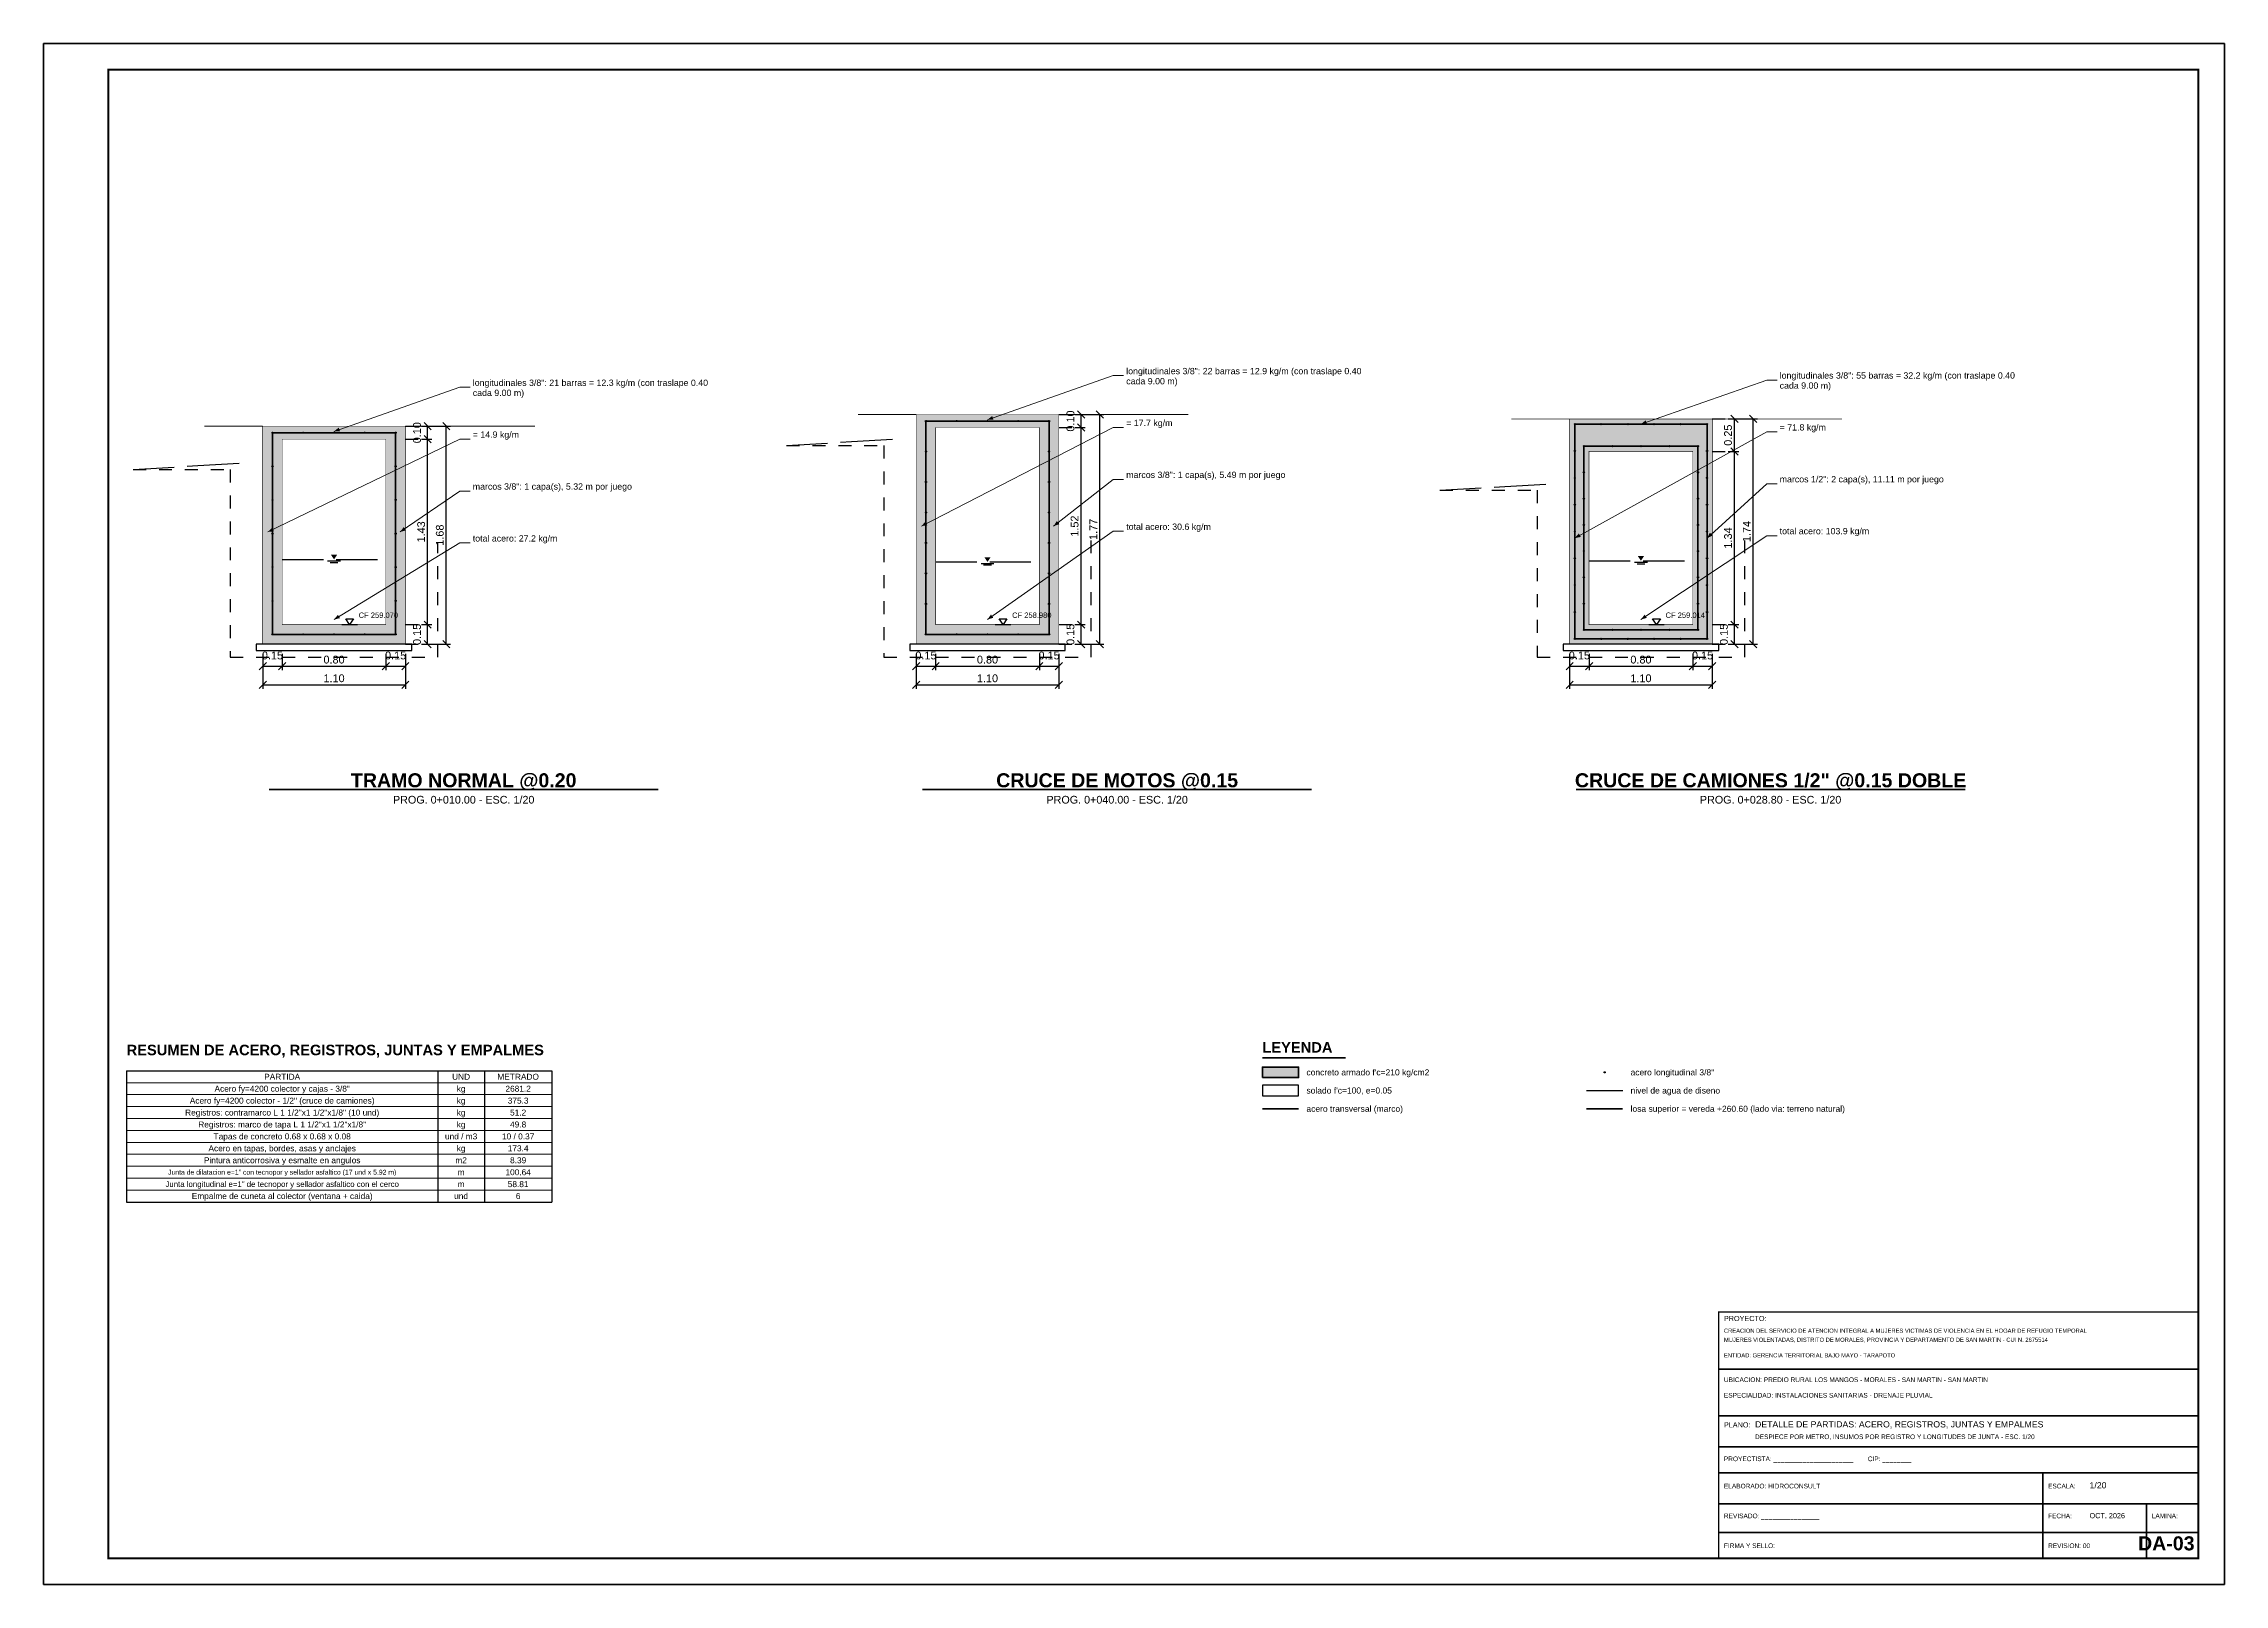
# Model space of a CAD drawing. Header units: metres. Extents: x 349021 to 349543, y 9281040 to 9281959.
# Drawn here: x 349130.98 to 349147.8, y 9281239.79 to 9281251.67 of the extents above; entities that cross this region are included whole.
import ezdxf
from ezdxf.enums import TextEntityAlignment as Align

# ---------------------------------------------------------------- set-up
doc = ezdxf.new("R2010")
doc.units = ezdxf.units.M
doc.header["$LTSCALE"] = 0.25
doc.linetypes.add('DASHED', pattern=[1.524, 1.27, -0.254])
doc.linetypes.add('HIDDEN', pattern=[0.375, 0.25, -0.125])
for name, color, linetype, lineweight in [('ACERO', 1, 'CONTINUOUS', 35), ('AGUA', 150, 'DASHED', 25), ('CONCRETO', 250, 'CONTINUOUS', 50), ('COTAS', 94, 'CONTINUOUS', 18), ('GRILLA', 9, 'CONTINUOUS', 13), ('LLAMADAS', 30, 'CONTINUOUS', 18), ('MARCO', 7, 'CONTINUOUS', 50), ('ROTULO', 7, 'CONTINUOUS', 35), ('TERRENO', 7, 'CONTINUOUS', 30), ('TITULOS', 160, 'CONTINUOUS', 35)]:
    doc.layers.add(name, color=color, linetype=linetype, lineweight=lineweight)
for name, color, linetype in [('ACERO-PUNTOS', 5, 'CONTINUOUS'), ('AGUA-SIMBOLO', 150, 'CONTINUOUS'), ('EXCAVACION', 8, 'HIDDEN'), ('GUITARRA', 8, 'CONTINUOUS'), ('LEYENDA', 7, 'CONTINUOUS'), ('NIVELES', 7, 'CONTINUOUS'), ('ROTULO-TEXTO', 7, 'CONTINUOUS'), ('SOLADO', 8, 'CONTINUOUS'), ('TERRENO-EXISTENTE', 8, 'DASHED'), ('TEXTOS', 7, 'CONTINUOUS')]:
    doc.layers.add(name, color=color, linetype=linetype)
doc.layers.add('CONCRETO-ACHURADO', color=8, linetype='CONTINUOUS', true_color=0xe2e2e2)
doc.styles.get("Standard").update_dxf_attribs({"font": 'arial.ttf'})
doc.styles.add('TITULOS', font='arialbd.ttf')
doc.dimstyles.new('COT-20', dxfattribs={"dimscale": 0.02, "dimtxt": 3, "dimasz": 2.2, "dimexe": 1.6, "dimexo": 1.2, "dimgap": 1, "dimtad": 1, "dimzin": 0, "dimdsep": 46, "dimtxsty": 'Standard', "dimtsz": 1.4, "dimcen": 2.5, "dimclrd": 256, "dimclre": 256, "dimclrt": 7, "dimazin": 3, "dimtfac": 1, "dimtmove": 0, "dimatfit": 3})

msp = doc.modelspace()

# ---------------------------------------------------------------- texts
at = {"layer": 'LEYENDA'}
for s, p in [("concreto armado f'c=210 kg/cm2", (349140.72, 9281243.738)), ('acero longitudinal 3/8"', (349143.22, 9281243.738)), ("solado f'c=100, e=0.05", (349140.72, 9281243.598)), ('nivel de agua de diseno', (349143.22, 9281243.598)), ('acero transversal (marco)', (349140.72, 9281243.457)), ('losa superior = vereda +260.60 (lado via: terreno natural)', (349143.22, 9281243.457))]:
    msp.add_text(s, height=0.0468, dxfattribs=at).set_placement(p, align=Align.MIDDLE_LEFT)
at = {"layer": 'NIVELES'}
for s, p in [('CF 259.070', (349133.41, 9281247.242)), ('CF 258.980', (349138.45, 9281247.242)), ('CF 259.014', (349143.49, 9281247.242))]:
    msp.add_text(s, height=0.0416, dxfattribs=at).set_placement(p)
at = {"layer": 'ROTULO-TEXTO'}
for s, height, p in [('PROYECTO:', 0.04, (349143.94, 9281241.82)), ('CREACION DEL SERVICIO DE ATENCION INTEGRAL A MUJERES VICTIMAS DE VIOLENCIA EN EL HOGAR DE REFUGIO TEMPORAL', 0.032, (349143.94, 9281241.73)), ('MUJERES VIOLENTADAS, DISTRITO DE MORALES, PROVINCIA Y DEPARTAMENTO DE SAN MARTIN - CUI N. 2675514', 0.032, (349143.94, 9281241.66)), ('ENTIDAD: GERENCIA TERRITORIAL BAJO MAYO - TARAPOTO', 0.032, (349143.94, 9281241.54)), ('UBICACION: PREDIO RURAL LOS MANGOS - MORALES - SAN MARTIN - SAN MARTIN', 0.036, (349143.94, 9281241.35)), ('ESPECIALIDAD: INSTALACIONES SANITARIAS - DRENAJE PLUVIAL', 0.036, (349143.94, 9281241.23)), ('PLANO:', 0.04, (349143.94, 9281241)), ('DETALLE DE PARTIDAS: ACERO, REGISTROS, JUNTAS Y EMPALMES', 0.048, (349144.18, 9281241)), ('DESPIECE POR METRO, INSUMOS POR REGISTRO Y LONGITUDES DE JUNTA - ESC. 1/20', 0.036, (349144.18, 9281240.91)), ('PROYECTISTA: ______________________        CIP: ________', 0.036, (349143.94, 9281240.74)), ('ELABORADO: HIDROCONSULT', 0.036, (349143.94, 9281240.53)), ('ESCALA:', 0.036, (349146.44, 9281240.53)), ('1/20', 0.048, (349146.76, 9281240.53)), ('REVISADO: ________________', 0.036, (349143.94, 9281240.3)), ('FECHA:', 0.036, (349146.44, 9281240.3)), ('OCT. 2026', 0.04, (349146.76, 9281240.3)), ('LAMINA:', 0.036, (349147.24, 9281240.3)), ('FIRMA Y SELLO:', 0.036, (349143.94, 9281240.07)), ('REVISION: 00', 0.036, (349146.44, 9281240.07))]:
    msp.add_text(s, height=height, dxfattribs=at).set_placement(p)
at = {"layer": 'TEXTOS'}
for s, p in [('cada 9.00 m)', (349139.33, 9281249.043)), ('longitudinales 3/8": 22 barras = 12.9 kg/m (con traslape 0.40', (349139.33, 9281249.121)), ('longitudinales 3/8": 55 barras = 32.2 kg/m (con traslape 0.40', (349144.37, 9281249.087)), ('cada 9.00 m)', (349134.29, 9281248.953)), ('longitudinales 3/8": 21 barras = 12.3 kg/m (con traslape 0.40', (349134.29, 9281249.031)), ('cada 9.00 m)', (349144.37, 9281249.009)), ('= 17.7 kg/m', (349139.33, 9281248.721)), ('= 14.9 kg/m', (349134.29, 9281248.631)), ('= 71.8 kg/m', (349144.37, 9281248.687)), ('marcos 3/8": 1 capa(s), 5.32 m por juego', (349134.29, 9281248.231)), ('marcos 3/8": 1 capa(s), 5.49 m por juego', (349139.33, 9281248.321)), ('marcos 1/2": 2 capa(s), 11.11 m por juego', (349144.37, 9281248.287)), ('total acero: 30.6 kg/m', (349139.33, 9281247.921)), ('total acero: 103.9 kg/m', (349144.37, 9281247.887)), ('total acero: 27.2 kg/m', (349134.29, 9281247.831))]:
    msp.add_text(s, height=0.0486, dxfattribs=at).set_placement(p)
for s, height, p in [('PROG. 0+010.00 - ESC. 1/20', 0.0594, (349134.22, 9281245.84)), ('PROG. 0+040.00 - ESC. 1/20', 0.0594, (349139.26, 9281245.84)), ('PROG. 0+028.80 - ESC. 1/20', 0.0594, (349144.3, 9281245.84)), ('PARTIDA', 0.0459, (349132.82, 9281243.704)), ('UND', 0.0459, (349134.2, 9281243.704)), ('METRADO', 0.0459, (349134.64, 9281243.704)), ('Acero fy=4200 colector - 1/2" (cruce de camiones)', 0.0459, (349132.82, 9281243.52)), ('Acero fy=4200 colector y cajas - 3/8"', 0.0459, (349132.82, 9281243.612)), ('kg', 0.0459, (349134.2, 9281243.612)), ('kg', 0.0459, (349134.2, 9281243.52)), ('2681.2', 0.0459, (349134.64, 9281243.612)), ('375.3', 0.0459, (349134.64, 9281243.52)), ('Registros: contramarco L 1 1/2"x1 1/2"x1/8" (10 und)', 0.0459, (349132.82, 9281243.428)), ('kg', 0.0459, (349134.2, 9281243.428)), ('51.2', 0.0459, (349134.64, 9281243.428)), ('Registros: marco de tapa L 1 1/2"x1 1/2"x1/8"', 0.0459, (349132.82, 9281243.336)), ('Tapas de concreto 0.68 x 0.68 x 0.08', 0.0459, (349132.82, 9281243.244)), ('und / m3', 0.0459, (349134.2, 9281243.244)), ('kg', 0.0459, (349134.2, 9281243.336)), ('10 / 0.37', 0.0459, (349134.64, 9281243.244)), ('49.8', 0.0459, (349134.64, 9281243.336)), ('Pintura anticorrosiva y esmalte en angulos', 0.0459, (349132.82, 9281243.06)), ('Acero en tapas, bordes, asas y anclajes', 0.0459, (349132.82, 9281243.152)), ('m2', 0.0459, (349134.2, 9281243.06)), ('kg', 0.0459, (349134.2, 9281243.152)), ('173.4', 0.0459, (349134.64, 9281243.152)), ('8.39', 0.0459, (349134.64, 9281243.06)), ('Junta longitudinal e=1" de tecnopor y sellador asfaltico con el cerco', 0.0432, (349132.82, 9281242.876)), ('Junta de dilatacion e=1" con tecnopor y sellador asfaltico (17 und x 5.92 m)', 0.0378, (349132.82, 9281242.968)), ('m', 0.0459, (349134.2, 9281242.968)), ('m', 0.0459, (349134.2, 9281242.876)), ('100.64', 0.0459, (349134.64, 9281242.968)), ('58.81', 0.0459, (349134.64, 9281242.876)), ('Empalme de cuneta al colector (ventana + caida)', 0.0459, (349132.82, 9281242.784)), ('und', 0.0459, (349134.2, 9281242.784)), ('6', 0.0459, (349134.64, 9281242.784))]:
    msp.add_text(s, height=height, dxfattribs=at).set_placement(p, align=Align.MIDDLE_CENTER)
at = {"layer": 'TITULOS', "style": 'TITULOS'}
for s, p in [('TRAMO NORMAL @0.20', (349134.22, 9281245.99)), ('CRUCE DE MOTOS @0.15', (349139.26, 9281245.99)), ('CRUCE DE CAMIONES 1/2" @0.15 DOBLE', (349144.3, 9281245.99))]:
    msp.add_text(s, height=0.108, dxfattribs=at).set_placement(p, align=Align.MIDDLE_CENTER)
for s, p in [('RESUMEN DE ACERO, REGISTROS, JUNTAS Y EMPALMES', (349131.62, 9281243.87)), ('LEYENDA', (349140.38, 9281243.89))]:
    msp.add_text(s, height=0.081, dxfattribs=at).set_placement(p)
msp.add_text('DA-03', height=0.108, dxfattribs=at).set_placement((349147.57, 9281240.02), align=Align.BOTTOM_RIGHT)

# ---------------------------------------------------------------- blocks, each defined once
blk = doc.blocks.new('ACERO-38')
at = {"layer": 'ACERO-PUNTOS'}
h = blk.add_hatch(color=5, dxfattribs=at)
h.dxf.hatch_style = 1
h.paths.add_polyline_path([(-0.00475, 0, 1), (0.00475, 0, 1)])
at = {"layer": 'ACERO-PUNTOS', "color": 5}
blk.add_circle((0, 0), 0.00475, dxfattribs=at)
blk = doc.blocks.new('SIMB-AGUA')
at = {"layer": 'AGUA-SIMBOLO'}
for p, q in [((-2.5, -0.6), (2.5, -0.6)), ((-1.5, -1.2), (1.5, -1.2))]:
    blk.add_line(p, q, dxfattribs=at)
blk.add_solid([(0, 0), (-1.2, 1.8), (1.2, 1.8)], dxfattribs=at)
blk = doc.blocks.new('SIMB-NIVEL')
at = {"layer": 'NIVELES'}
blk.add_line((-3, 0), (3, 0), dxfattribs=at)
blk.add_lwpolyline([(0, 0), (-1.5, 2.2), (1.5, 2.2)], close=True, dxfattribs=at)

# ---------------------------------------------------------------- dimensions: what is measured, and where the dimension line sits
at = {"layer": 'COTAS'}
for base, p1, p2 in [((349138.982, 9281248.71), (349138.91, 9281248.71), (349138.91, 9281248.81)), ((349139.126, 9281247.04), (349138.91, 9281247.04), (349138.91, 9281248.81)), ((349144.022, 9281248.526), (349143.95, 9281248.526), (349143.95, 9281248.776)), ((349144.166, 9281247.04), (349143.95, 9281247.04), (349143.95, 9281248.776)), ((349133.942, 9281248.62), (349133.87, 9281248.62), (349133.87, 9281248.72)), ((349133.942, 9281247.19), (349133.87, 9281247.19), (349133.87, 9281248.62)), ((349134.086, 9281247.04), (349133.87, 9281247.04), (349133.87, 9281248.72)), ((349138.982, 9281247.19), (349138.91, 9281247.19), (349138.91, 9281248.71)), ((349144.022, 9281247.19), (349143.95, 9281247.19), (349143.95, 9281248.526)), ((349133.942, 9281247.04), (349133.87, 9281247.04), (349133.87, 9281247.19)), ((349138.982, 9281247.04), (349138.91, 9281247.04), (349138.91, 9281247.19)), ((349144.022, 9281247.04), (349143.95, 9281247.04), (349143.95, 9281247.19))]:
    msp.add_linear_dim(base=base, p1=p1, p2=p2, angle=90, dimstyle='COT-20', dxfattribs=at).render()
for base, p1, p2 in [((349132.67, 9281246.87), (349132.67, 9281246.99), (349132.82, 9281246.99)), ((349132.67, 9281246.726), (349132.67, 9281246.99), (349133.77, 9281246.99)), ((349132.82, 9281246.87), (349132.82, 9281246.99), (349133.62, 9281246.99)), ((349133.62, 9281246.87), (349133.62, 9281246.99), (349133.77, 9281246.99)), ((349137.71, 9281246.87), (349137.71, 9281246.99), (349137.86, 9281246.99)), ((349137.71, 9281246.726), (349137.71, 9281246.99), (349138.81, 9281246.99)), ((349137.86, 9281246.87), (349137.86, 9281246.99), (349138.66, 9281246.99)), ((349138.66, 9281246.87), (349138.66, 9281246.99), (349138.81, 9281246.99)), ((349142.75, 9281246.87), (349142.75, 9281246.99), (349142.9, 9281246.99)), ((349142.75, 9281246.726), (349142.75, 9281246.99), (349143.85, 9281246.99)), ((349142.9, 9281246.87), (349142.9, 9281246.99), (349143.7, 9281246.99)), ((349143.7, 9281246.87), (349143.7, 9281246.99), (349143.85, 9281246.99))]:
    msp.add_linear_dim(base=base, p1=p1, p2=p2, dimstyle='COT-20', dxfattribs=at).render()

# ---------------------------------------------------------------- hatches: boundary and pattern name
at = {"layer": 'CONCRETO-ACHURADO', "true_color": 0xe2e2e2}
h = msp.add_hatch(color=7, dxfattribs=at)
h.dxf.hatch_style = 1
h.paths.add_polyline_path([(349137.71, 9281248.71), (349138.81, 9281248.71), (349138.81, 9281248.81), (349137.71, 9281248.81)])
h = msp.add_hatch(color=7, dxfattribs=at)
h.dxf.hatch_style = 1
h.paths.add_polyline_path([(349142.75, 9281248.526), (349143.85, 9281248.526), (349143.85, 9281248.776), (349142.75, 9281248.776)])
h = msp.add_hatch(color=7, dxfattribs=at)
h.dxf.hatch_style = 1
h.paths.add_polyline_path([(349132.67, 9281248.62), (349133.77, 9281248.62), (349133.77, 9281248.72), (349132.67, 9281248.72)])
h = msp.add_hatch(color=7, dxfattribs=at)
h.dxf.hatch_style = 1
h.paths.add_polyline_path([(349132.67, 9281247.19), (349132.82, 9281247.19), (349132.82, 9281248.62), (349132.67, 9281248.62)])
h = msp.add_hatch(color=7, dxfattribs=at)
h.dxf.hatch_style = 1
h.paths.add_polyline_path([(349133.62, 9281247.19), (349133.77, 9281247.19), (349133.77, 9281248.62), (349133.62, 9281248.62)])
h = msp.add_hatch(color=7, dxfattribs=at)
h.dxf.hatch_style = 1
h.paths.add_polyline_path([(349137.71, 9281247.19), (349137.86, 9281247.19), (349137.86, 9281248.71), (349137.71, 9281248.71)])
h = msp.add_hatch(color=7, dxfattribs=at)
h.dxf.hatch_style = 1
h.paths.add_polyline_path([(349138.66, 9281247.19), (349138.81, 9281247.19), (349138.81, 9281248.71), (349138.66, 9281248.71)])
h = msp.add_hatch(color=7, dxfattribs=at)
h.dxf.hatch_style = 1
h.paths.add_polyline_path([(349142.75, 9281247.19), (349142.9, 9281247.19), (349142.9, 9281248.526), (349142.75, 9281248.526)])
h = msp.add_hatch(color=7, dxfattribs=at)
h.dxf.hatch_style = 1
h.paths.add_polyline_path([(349143.7, 9281247.19), (349143.85, 9281247.19), (349143.85, 9281248.526), (349143.7, 9281248.526)])
h = msp.add_hatch(color=7, dxfattribs=at)
h.dxf.hatch_style = 1
h.paths.add_polyline_path([(349132.67, 9281247.04), (349133.77, 9281247.04), (349133.77, 9281247.19), (349132.67, 9281247.19)])
h = msp.add_hatch(color=7, dxfattribs=at)
h.dxf.hatch_style = 1
h.paths.add_polyline_path([(349137.71, 9281247.04), (349138.81, 9281247.04), (349138.81, 9281247.19), (349137.71, 9281247.19)])
h = msp.add_hatch(color=7, dxfattribs=at)
h.dxf.hatch_style = 1
h.paths.add_polyline_path([(349142.75, 9281247.04), (349143.85, 9281247.04), (349143.85, 9281247.19), (349142.75, 9281247.19)])
h = msp.add_hatch(color=7, dxfattribs=at)
h.dxf.hatch_style = 1
h.paths.add_polyline_path([(349140.38, 9281243.698), (349140.66, 9281243.698), (349140.66, 9281243.778), (349140.38, 9281243.778)])

# ---------------------------------------------------------------- linework, layer by layer
at = {"layer": 'ACERO'}
for points in [[(349137.785, 9281247.115), (349138.735, 9281247.115), (349138.735, 9281248.76), (349137.785, 9281248.76)], [(349132.745, 9281247.115), (349133.695, 9281247.115), (349133.695, 9281248.67), (349132.745, 9281248.67)], [(349142.79, 9281247.08), (349143.81, 9281247.08), (349143.81, 9281248.736), (349142.79, 9281248.736)], [(349142.86, 9281247.15), (349143.74, 9281247.15), (349143.74, 9281248.566), (349142.86, 9281248.566)]]:
    msp.add_lwpolyline(points, close=True, dxfattribs=at)
at = {"layer": 'ACERO', "const_width": 0.014}
msp.add_lwpolyline([(349140.38, 9281243.457), (349140.66, 9281243.457)], dxfattribs=at)
at = {"layer": 'AGUA'}
for p, q in [((349132.82, 9281247.693), (349133.62, 9281247.693)), ((349137.86, 9281247.674), (349138.66, 9281247.674)), ((349142.9, 9281247.683), (349143.7, 9281247.683)), ((349142.88, 9281243.598), (349143.16, 9281243.598))]:
    msp.add_line(p, q, dxfattribs=at)
at = {"layer": 'CONCRETO', "const_width": 0.004}
for points in [[(349137.71, 9281247.04), (349138.81, 9281247.04), (349138.81, 9281248.81), (349137.71, 9281248.81)], [(349142.75, 9281247.04), (349143.85, 9281247.04), (349143.85, 9281248.776), (349142.75, 9281248.776)], [(349132.67, 9281247.04), (349133.77, 9281247.04), (349133.77, 9281248.72), (349132.67, 9281248.72)], [(349132.82, 9281247.19), (349133.62, 9281247.19), (349133.62, 9281248.62), (349132.82, 9281248.62)], [(349137.86, 9281247.19), (349138.66, 9281247.19), (349138.66, 9281248.71), (349137.86, 9281248.71)], [(349142.9, 9281247.19), (349143.7, 9281247.19), (349143.7, 9281248.526), (349142.9, 9281248.526)]]:
    msp.add_lwpolyline(points, close=True, dxfattribs=at)
at = {"layer": 'CONCRETO'}
msp.add_lwpolyline([(349140.38, 9281243.698), (349140.66, 9281243.698), (349140.66, 9281243.778), (349140.38, 9281243.778)], close=True, dxfattribs=at)
at = {"layer": 'EXCAVACION'}
for points in [[(349136.71, 9281248.571), (349137.46, 9281248.571), (349137.46, 9281246.94), (349139.06, 9281246.94), (349139.06, 9281247.91)], [(349131.67, 9281248.386), (349132.42, 9281248.386), (349132.42, 9281246.94), (349134.02, 9281246.94), (349134.02, 9281247.82)], [(349141.75, 9281248.226), (349142.5, 9281248.226), (349142.5, 9281246.94), (349144.1, 9281246.94), (349144.1, 9281247.876)]]:
    msp.add_lwpolyline(points, dxfattribs=at)
at = {"layer": 'GRILLA'}
for p, q in [((349131.62, 9281243.658), (349134.9, 9281243.658)), ((349131.62, 9281243.566), (349134.9, 9281243.566)), ((349131.62, 9281243.474), (349134.9, 9281243.474)), ((349131.62, 9281243.382), (349134.9, 9281243.382)), ((349131.62, 9281243.29), (349134.9, 9281243.29)), ((349131.62, 9281243.198), (349134.9, 9281243.198)), ((349131.62, 9281243.106), (349134.9, 9281243.106)), ((349131.62, 9281243.014), (349134.9, 9281243.014)), ((349131.62, 9281242.922), (349134.9, 9281242.922)), ((349131.62, 9281242.83), (349134.9, 9281242.83))]:
    msp.add_line(p, q, dxfattribs=at)
at = {"layer": 'GUITARRA'}
for p, q in [((349138.81, 9281248.81), (349138.91, 9281248.81)), ((349143.85, 9281248.776), (349143.95, 9281248.776)), ((349133.77, 9281248.72), (349133.87, 9281248.72)), ((349133.77, 9281248.62), (349133.87, 9281248.62)), ((349138.81, 9281248.71), (349138.91, 9281248.71)), ((349143.85, 9281248.526), (349143.95, 9281248.526)), ((349133.77, 9281247.19), (349133.87, 9281247.19)), ((349138.81, 9281247.19), (349138.91, 9281247.19)), ((349143.85, 9281247.19), (349143.95, 9281247.19)), ((349133.77, 9281247.04), (349133.87, 9281247.04)), ((349138.81, 9281247.04), (349138.91, 9281247.04)), ((349143.85, 9281247.04), (349143.95, 9281247.04))]:
    msp.add_line(p, q, dxfattribs=at)
at = {"layer": 'LLAMADAS'}
for p, q in [((349139.23, 9281249.11), (349138.26, 9281248.77)), ((349139.31, 9281249.11), (349139.23, 9281249.11)), ((349134.19, 9281249.02), (349133.22, 9281248.68)), ((349134.27, 9281249.02), (349134.19, 9281249.02)), ((349144.27, 9281249.076), (349143.3, 9281248.736)), ((349144.35, 9281249.076), (349144.27, 9281249.076)), ((349134.19, 9281248.62), (349132.71, 9281247.905)), ((349134.27, 9281248.62), (349134.19, 9281248.62)), ((349139.23, 9281248.71), (349137.75, 9281247.95)), ((349139.31, 9281248.71), (349139.23, 9281248.71)), ((349144.27, 9281248.676), (349142.79, 9281247.858)), ((349144.35, 9281248.676), (349144.27, 9281248.676)), ((349139.23, 9281248.31), (349138.77, 9281247.95)), ((349139.31, 9281248.31), (349139.23, 9281248.31)), ((349144.27, 9281248.276), (349143.81, 9281247.858)), ((349144.35, 9281248.276), (349144.27, 9281248.276)), ((349134.19, 9281248.22), (349133.73, 9281247.905)), ((349134.27, 9281248.22), (349134.19, 9281248.22)), ((349134.19, 9281247.82), (349133.22, 9281247.23)), ((349134.27, 9281247.82), (349134.19, 9281247.82)), ((349139.23, 9281247.91), (349138.26, 9281247.23)), ((349139.31, 9281247.91), (349139.23, 9281247.91)), ((349144.27, 9281247.876), (349143.3, 9281247.23)), ((349144.35, 9281247.876), (349144.27, 9281247.876))]:
    msp.add_line(p, q, dxfattribs=at)
for points in [[(349138.26, 9281248.77), (349138.307, 9281248.77), (349138.296, 9281248.799)], [(349143.3, 9281248.736), (349143.347, 9281248.736), (349143.336, 9281248.765)], [(349133.22, 9281248.68), (349133.267, 9281248.68), (349133.256, 9281248.709)], [(349132.71, 9281247.905), (349132.756, 9281247.91), (349132.743, 9281247.938)], [(349133.73, 9281247.905), (349133.775, 9281247.917), (349133.758, 9281247.943)], [(349137.75, 9281247.95), (349137.796, 9281247.956), (349137.782, 9281247.984)], [(349138.77, 9281247.95), (349138.814, 9281247.965), (349138.795, 9281247.989)], [(349142.79, 9281247.858), (349142.836, 9281247.866), (349142.821, 9281247.893)], [(349143.81, 9281247.858), (349143.853, 9281247.876), (349143.832, 9281247.899)], [(349133.22, 9281247.23), (349133.266, 9281247.24), (349133.25, 9281247.266)], [(349138.26, 9281247.23), (349138.305, 9281247.243), (349138.287, 9281247.268)], [(349143.3, 9281247.23), (349143.345, 9281247.242), (349143.328, 9281247.267)]]:
    msp.add_solid(points, dxfattribs=at)
at = {"layer": 'MARCO'}
msp.add_lwpolyline([(349130.98, 9281239.79), (349147.8, 9281239.79), (349147.8, 9281251.67), (349130.98, 9281251.67)], close=True, dxfattribs=at)
at = {"layer": 'MARCO', "const_width": 0.016}
msp.add_lwpolyline([(349131.48, 9281239.99), (349147.6, 9281239.99), (349147.6, 9281251.47), (349131.48, 9281251.47)], close=True, dxfattribs=at)
at = {"layer": 'ROTULO'}
for p, q in [((349143.9, 9281241.45), (349147.6, 9281241.45)), ((349143.9, 9281241.09), (349147.6, 9281241.09)), ((349143.9, 9281240.85), (349147.6, 9281240.85)), ((349143.9, 9281240.65), (349147.6, 9281240.65)), ((349146.4, 9281240.65), (349146.4, 9281239.99)), ((349143.9, 9281240.41), (349147.6, 9281240.41)), ((349147.2, 9281240.41), (349147.2, 9281239.99)), ((349143.9, 9281240.19), (349147.6, 9281240.19))]:
    msp.add_line(p, q, dxfattribs=at)
at = {"layer": 'ROTULO', "const_width": 0.01}
msp.add_lwpolyline([(349143.9, 9281239.99), (349147.6, 9281239.99), (349147.6, 9281241.89), (349143.9, 9281241.89)], close=True, dxfattribs=at)
at = {"layer": 'SOLADO'}
for points in [[(349132.62, 9281246.99), (349133.82, 9281246.99), (349133.82, 9281247.04), (349132.62, 9281247.04)], [(349137.66, 9281246.99), (349138.86, 9281246.99), (349138.86, 9281247.04), (349137.66, 9281247.04)], [(349142.7, 9281246.99), (349143.9, 9281246.99), (349143.9, 9281247.04), (349142.7, 9281247.04)], [(349140.38, 9281243.558), (349140.66, 9281243.558), (349140.66, 9281243.638), (349140.38, 9281243.638)]]:
    msp.add_lwpolyline(points, close=True, dxfattribs=at)
at = {"layer": 'TERRENO'}
for points, const_width in [([(349137.26, 9281248.81), (349137.71, 9281248.81)], 0.006), ([(349138.81, 9281248.81), (349139.81, 9281248.81)], 0.006), ([(349142.3, 9281248.776), (349142.75, 9281248.776)], 0.006), ([(349143.85, 9281248.776), (349144.85, 9281248.776)], 0.006), ([(349132.22, 9281248.72), (349132.67, 9281248.72)], 0.006), ([(349133.77, 9281248.72), (349134.77, 9281248.72)], 0.006), ([(349142.88, 9281243.457), (349143.16, 9281243.457)], 0.014)]:
    msp.add_lwpolyline(points, dxfattribs=dict(at, const_width=const_width))
at = {"layer": 'TERRENO-EXISTENTE'}
for points in [[(349136.71, 9281248.571), (349137.21, 9281248.601), (349137.56, 9281248.621)], [(349131.67, 9281248.386), (349132.17, 9281248.416), (349132.52, 9281248.436)], [(349141.75, 9281248.226), (349142.25, 9281248.256), (349142.6, 9281248.276)]]:
    msp.add_lwpolyline(points, dxfattribs=at)
at = {"layer": 'TEXTOS'}
for p, q in [((349131.62, 9281243.75), (349134.9, 9281243.75)), ((349131.62, 9281243.75), (349131.62, 9281242.738)), ((349134.02, 9281243.75), (349134.02, 9281242.738)), ((349134.38, 9281243.75), (349134.38, 9281242.738)), ((349134.9, 9281243.75), (349134.9, 9281242.738)), ((349131.62, 9281242.738), (349134.9, 9281242.738))]:
    msp.add_line(p, q, dxfattribs=at)
at = {"layer": 'TITULOS'}
for p, q in [((349132.72, 9281245.92), (349135.72, 9281245.92)), ((349137.76, 9281245.92), (349140.76, 9281245.92)), ((349142.8, 9281245.92), (349145.8, 9281245.92)), ((349140.38, 9281243.85), (349141.02, 9281243.85))]:
    msp.add_line(p, q, dxfattribs=at)

# ---------------------------------------------------------------- block references
for p in [(349137.785, 9281248.76), (349138.023, 9281248.76), (349138.26, 9281248.76), (349138.497, 9281248.76), (349138.735, 9281248.76), (349132.745, 9281248.67), (349132.982, 9281248.67), (349133.22, 9281248.67), (349133.457, 9281248.67), (349133.695, 9281248.67), (349142.79, 9281248.736), (349142.994, 9281248.736), (349143.198, 9281248.736), (349143.402, 9281248.736), (349143.606, 9281248.736), (349143.81, 9281248.736), (349132.745, 9281248.411), (349133.695, 9281248.411), (349137.785, 9281248.525), (349138.735, 9281248.525), (349142.79, 9281248.529), (349142.86, 9281248.566), (349143.08, 9281248.566), (349143.3, 9281248.566), (349143.52, 9281248.566), (349143.74, 9281248.566), (349143.81, 9281248.529), (349137.785, 9281248.29), (349138.735, 9281248.29), (349142.79, 9281248.322), (349142.86, 9281248.364), (349143.74, 9281248.364), (349143.81, 9281248.322), (349132.745, 9281248.152), (349133.695, 9281248.152), (349142.79, 9281248.115), (349142.86, 9281248.162), (349143.74, 9281248.162), (349143.81, 9281248.115), (349137.785, 9281248.055), (349138.735, 9281248.055), (349142.79, 9281247.908), (349142.86, 9281247.959), (349143.74, 9281247.959), (349143.81, 9281247.908), (349132.745, 9281247.892), (349133.695, 9281247.892), (349137.785, 9281247.82), (349138.735, 9281247.82), (349142.86, 9281247.757), (349143.74, 9281247.757), (349132.745, 9281247.633), (349133.695, 9281247.633), (349137.785, 9281247.585), (349138.735, 9281247.585), (349142.79, 9281247.701), (349143.81, 9281247.701), (349142.79, 9281247.494), (349142.86, 9281247.555), (349143.74, 9281247.555), (349143.81, 9281247.494), (349132.745, 9281247.374), (349133.695, 9281247.374), (349137.785, 9281247.35), (349138.735, 9281247.35), (349142.79, 9281247.287), (349142.86, 9281247.352), (349143.74, 9281247.352), (349143.81, 9281247.287), (349132.745, 9281247.115), (349132.982, 9281247.115), (349133.22, 9281247.115), (349133.457, 9281247.115), (349133.695, 9281247.115), (349137.785, 9281247.115), (349138.023, 9281247.115), (349138.26, 9281247.115), (349138.497, 9281247.115), (349138.735, 9281247.115), (349142.79, 9281247.08), (349142.86, 9281247.15), (349142.994, 9281247.08), (349143.08, 9281247.15), (349143.198, 9281247.08), (349143.3, 9281247.15), (349143.402, 9281247.08), (349143.52, 9281247.15), (349143.606, 9281247.08), (349143.74, 9281247.15), (349143.81, 9281247.08)]:
    msp.add_blockref('ACERO-38', p)
at = {"xscale": 0.02, "yscale": 0.02}
for p in [(349133.22, 9281247.693), (349138.26, 9281247.674), (349143.3, 9281247.683)]:
    msp.add_blockref('SIMB-AGUA', p, dxfattribs=at)
at = {"layer": 'ACERO-PUNTOS'}
msp.add_blockref('ACERO-38', (349143.02, 9281243.738), dxfattribs=at)
at = {"layer": 'NIVELES', "xscale": 0.02, "yscale": 0.02}
for p in [(349133.34, 9281247.19), (349138.38, 9281247.19), (349143.42, 9281247.19)]:
    msp.add_blockref('SIMB-NIVEL', p, dxfattribs=at)

msp.set_redraw_order([(e.dxf.handle, doc.entitydb.next_handle()) for e in msp.query("TEXT MTEXT ATTDEF DIMENSION ARC_DIMENSION")])  # texts and dimensions are drawn at this point

doc.saveas('drawing.dxf')
